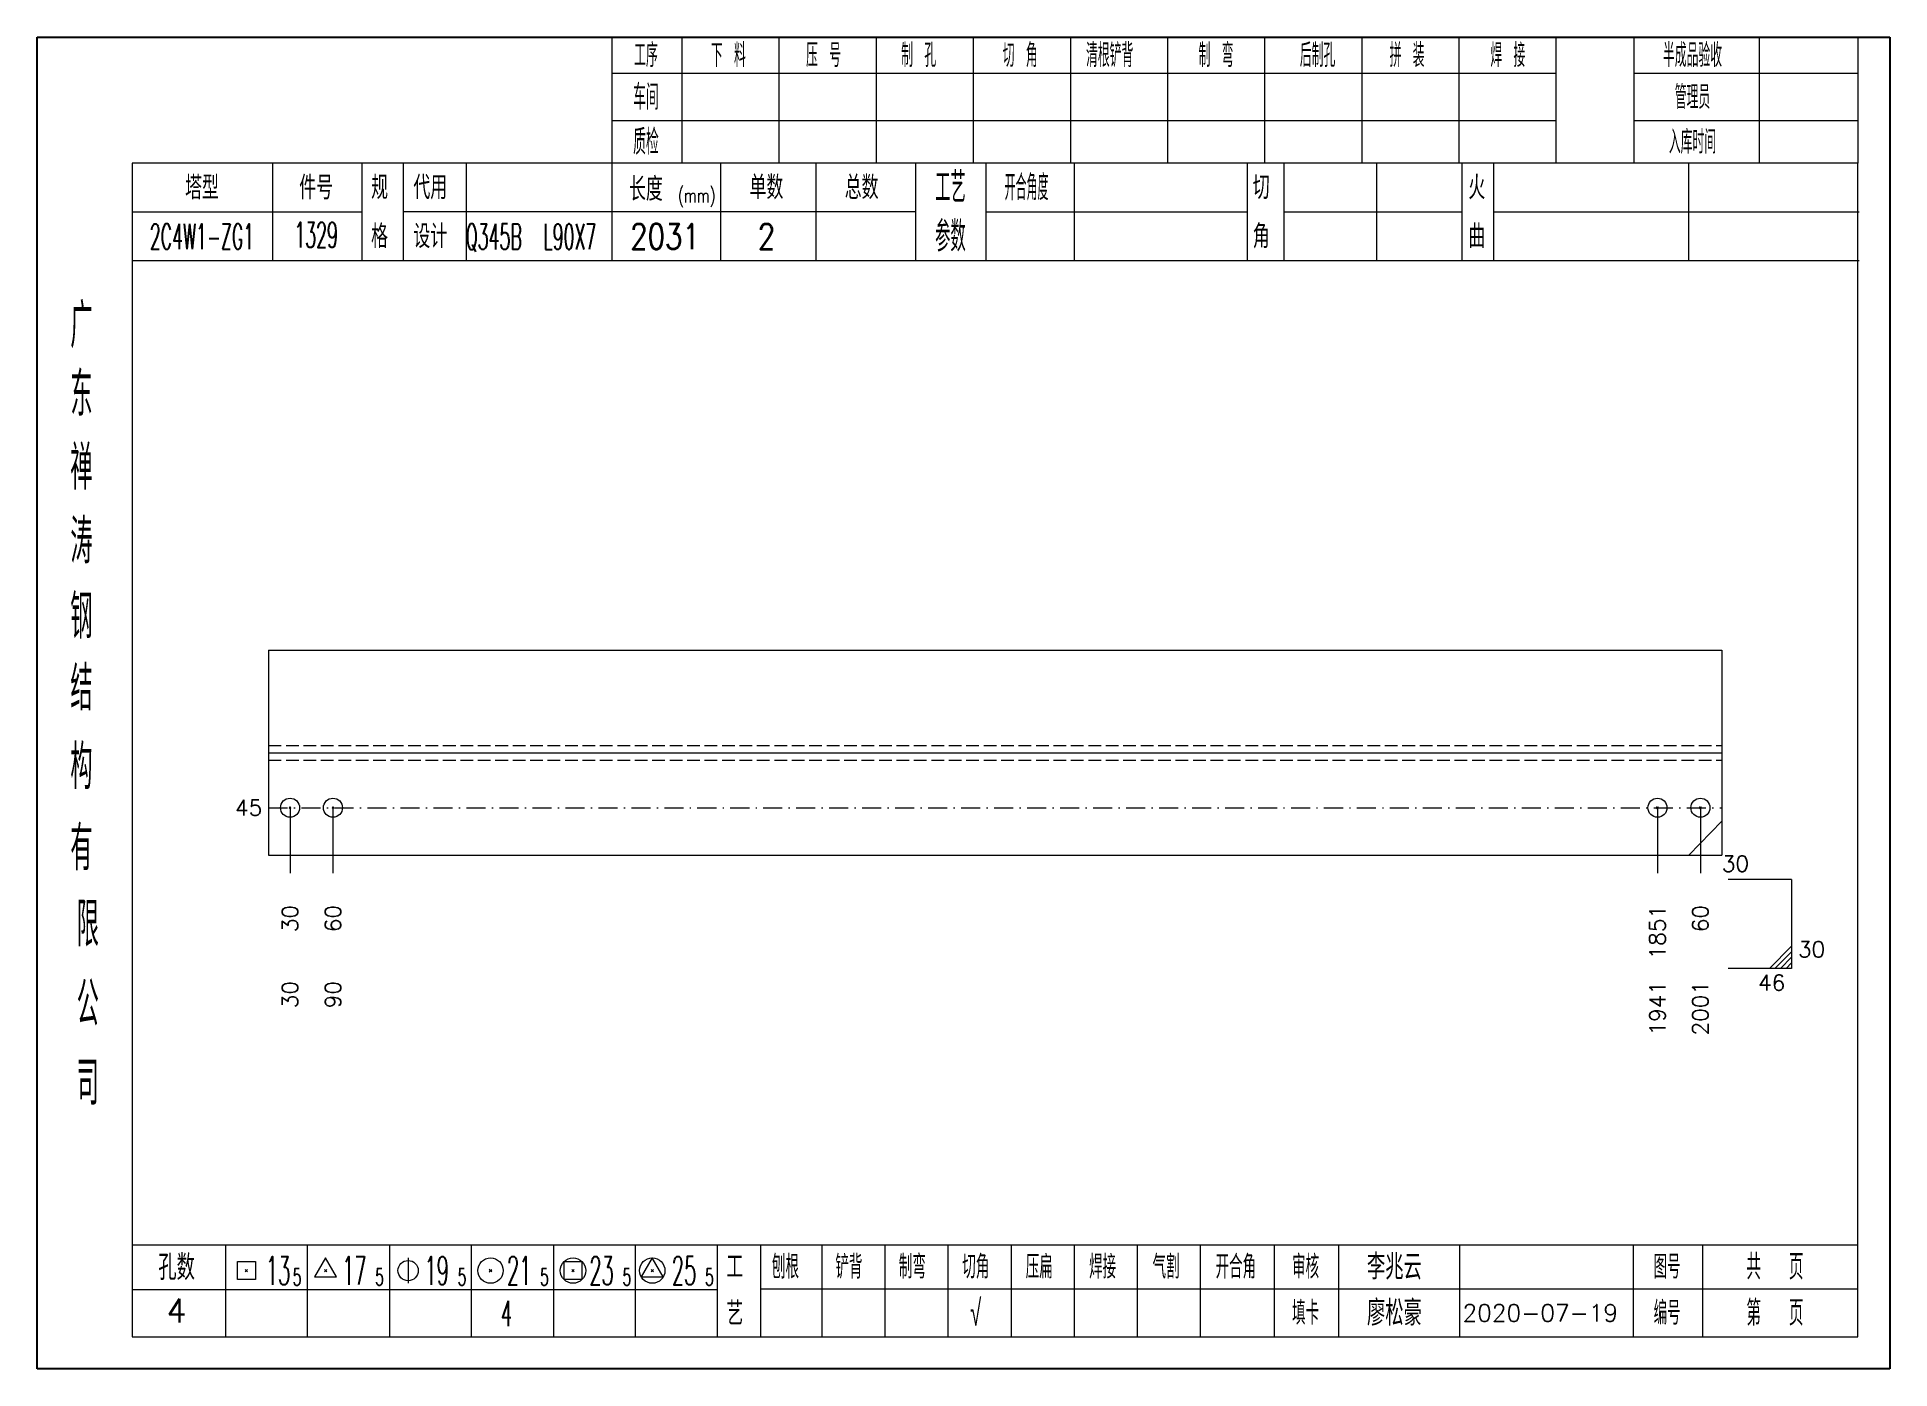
# Model space of a CAD drawing. Extents: x 154981 to 165753, y -86801 to -82885.
# Drawn here: x 161091.5 to 161383.7, y -83536.6 to -83326.7 of the extents above; entities that cross this region are included whole.
import ezdxf
from ezdxf.enums import TextEntityAlignment as Align

# ---------------------------------------------------------------- set-up
doc = ezdxf.new("R2010")
doc.units = 0
doc.header["$MEASUREMENT"] = 0
doc.linetypes.add('一点画线', pattern=[5.2, 3, -1, 0.2, -1])
doc.linetypes.add('虚线', pattern=[2.75, 2, -0.75])
doc.layers.get('0').update_dxf_attribs({"linetype": 'CONTINUOUS', "lineweight": 25})
for name, color, linetype, lineweight in [('1', 7, 'CONTINUOUS', 25), ('4', 7, 'CONTINUOUS', 25), ('5', 7, 'CONTINUOUS', 25)]:
    doc.layers.add(name, color=color, linetype=linetype, lineweight=lineweight)
doc.styles.get("Standard").update_dxf_attribs({"font": 'simplex.shx', "width": 0.7, "height": 3, "bigfont": 'gbhzfs.shx'})

msp = doc.modelspace()

# ---------------------------------------------------------------- texts
at = {"color": 7, "linetype": 'Continuous', "lineweight": 13}
msp.add_text('45', height=2.5, dxfattribs=at).set_placement((161127.04666, -83448.1605), align=Align.MIDDLE_RIGHT)
msp.add_text('30', height=2.5, dxfattribs=at).set_placement((161369.17666, -83472.49383), align=Align.BOTTOM_LEFT)
msp.add_text('46', height=2.5, dxfattribs=at).set_placement((161367.17666, -83474.49383), align=Align.TOP_RIGHT)
at = {"layer": '1', "color": 7, "linetype": 'Continuous', "lineweight": 13}
msp.add_text('30', height=2.5, dxfattribs=at).set_placement((161357.17666, -83456.99383), align=Align.MIDDLE_LEFT)
at = {"layer": '1', "color": 4, "linetype": 'Continuous', "lineweight": 9}
for s, p in [('30', (161131.43115, -83463.49383)), ('60', (161138.20014, -83463.49383)), ('1851', (161347.02319, -83463.49383)), ('60', (161353.79217, -83463.49383))]:
    msp.add_text(s, height=2.5, rotation=90, dxfattribs=at).set_placement(p, align=Align.MIDDLE_RIGHT)
at = {"layer": '1', "color": 7, "linetype": 'Continuous', "lineweight": 13}
for s, p in [('30', (161131.43115, -83475.49383)), ('90', (161138.20014, -83475.49383)), ('1941', (161347.02319, -83475.49383)), ('2001', (161353.79217, -83475.49383))]:
    msp.add_text(s, height=2.5, rotation=90, dxfattribs=at).set_placement(p, align=Align.MIDDLE_RIGHT)
at = {"layer": '4', "color": 1, "linetype": 'Continuous', "lineweight": 25}
for s, height, width, p in [('工序', 3.7, 0.7, (161187.54666, -83329.53733)), ('下 料', 3.7, 0.7, (161200.54666, -83329.53733)), ('压 号', 3.7, 0.7, (161215.54666, -83329.53733)), ('制 孔', 3.7, 0.7, (161230.54666, -83329.53733)), ('切 角', 3.7, 0.7, (161246.54666, -83329.53733)), ('清根铲背 ', 3.7, 0.7, (161261.54666, -83329.53733)), (' 制 弯', 3.7, 0.7, (161276.54666, -83329.53733)), (' 后制孔', 3.7, 0.7, (161292.54666, -83329.53733)), ('拼 装', 3.7, 0.7, (161307.54666, -83329.53733)), (' 焊 接', 3.7, 0.7, (161322.54666, -83329.53733)), ('半成品验收', 3.7, 0.7, (161352.54666, -83329.53733)), ('车间', 4, 0.7, (161187.54666, -83336.13733)), ('管理员', 3.7, 0.7, (161352.54666, -83336.13733)), ('质检', 4, 0.7, (161187.54666, -83343.19733)), ('入库时间', 3.7, 0.7, (161352.54666, -83343.19733)), ('工艺', 4.8, 0.7, (161235.54666, -83350.37733)), ('(mm)', 2.24, 0.7, (161195.54666, -83351.63733)), ('开合角度', 4, 0.6, (161247.54666, -83350.37733)), ('2C4W1-ZG1', 4, 0.5, (161117.54666, -83358.11733)), ('1329', 4, 0.5, (161135.54666, -83357.86733)), ('Q345B', 4, 0.5, (161163.54666, -83358.13733)), ('L90X7', 4, 0.5, (161175.54666, -83358.13733)), ('2031', 4, 0.8, (161190.54666, -83358.08733)), ('2', 4, 0.8, (161206.54666, -83358.08733)), ('参数', 4.8, 0.7, (161235.54666, -83358.08733)), ('广', 6.96, 0.7, (161098.54666, -83372.16733)), ('东', 6.96, 0.7, (161098.54666, -83382.95733)), ('禅', 6.96, 0.7, (161098.54666, -83394.54733)), ('涛', 6.96, 0.7, (161098.54666, -83406.14733)), ('钢', 6.96, 0.7, (161098.54666, -83418.03733)), ('结', 6.96, 0.7, (161098.54666, -83429.34733)), ('构', 6.96, 0.7, (161098.54666, -83441.72733)), ('有', 6.96, 0.7, (161098.54666, -83454.53733)), ('限', 6.96, 0.7, (161099.54666, -83466.53733)), ('公', 6.96, 0.7, (161099.54666, -83479.07733)), ('司', 6.96, 0.7, (161099.54666, -83491.55733)), ('13', 4.47, 0.5, (161129.54666, -83521.13733)), ('17', 4.47, 0.5, (161141.54666, -83521.13733)), ('19', 4.47, 0.5, (161154.54666, -83521.13733)), ('21', 4.47, 0.5, (161167.54666, -83521.13733)), ('23', 4.47, 0.5, (161180.54666, -83521.13733)), ('25', 4.47, 0.5, (161193.54666, -83521.13733)), ('刨根', 3.7, 0.8, (161209.54666, -83520.53733)), ('铲背', 3.7, 0.8, (161219.54666, -83520.53733)), ('制弯', 3.7, 0.8, (161229.54666, -83520.53733)), ('切角', 3.7, 0.8, (161239.54666, -83520.53733)), ('压扁', 3.7, 0.8, (161249.54666, -83520.53733)), ('焊接', 3.7, 0.8, (161259.54666, -83520.53733)), ('气割', 3.7, 0.8, (161269.54666, -83520.53733)), ('开合角', 3.7, 0.8, (161280.54666, -83520.53733)), ('审核', 3.7, 0.8, (161291.54666, -83520.53733)), ('图号', 3.7, 0.8, (161348.54666, -83520.53733)), ('共  页', 4, 0.8, (161365.54666, -83520.53733)), ('5', 2.68, 0.6, (161132.54666, -83522.13733)), ('5', 2.68, 0.6, (161145.54666, -83522.13733)), ('5', 2.68, 0.6, (161158.54666, -83522.13733)), ('5', 2.68, 0.6, (161171.54666, -83522.13733)), ('5', 2.68, 0.6, (161184.54666, -83522.13733)), ('5', 2.68, 0.6, (161197.54666, -83522.13733)), ('√', 4, 0.6, (161239.54666, -83527.80733)), ('填卡', 3.7, 0.8, (161291.54666, -83527.80733)), ('编号', 3.7, 0.8, (161348.54666, -83527.80733)), ('第  页', 4, 0.8, (161365.54666, -83527.80733)), ('4', 4, 0.5, (161165.54666, -83527.88733))]:
    msp.add_text(s, height=height, dxfattribs=dict(at, width=width)).set_placement(p, align=Align.MIDDLE_CENTER)
for s, height, p in [('塔型', 3.7, (161117.54666, -83350.40733)), ('件号', 3.7, (161135.54666, -83350.40733)), ('规', 3.7, (161145.54666, -83350.37733)), ('代用', 3.7, (161153.54666, -83350.37733)), ('长度', 3.7, (161187.54666, -83350.63733)), ('单数', 3.7, (161206.54666, -83350.37733)), ('总数', 3.7, (161221.54666, -83350.37733)), ('切', 3.7, (161284.54666, -83350.37733)), ('火', 3.7, (161318.54666, -83350.37733)), ('格', 3.7, (161145.54666, -83358.08733)), ('设计', 3.7, (161153.54666, -83358.08733)), ('角', 3.7, (161284.54666, -83358.08733)), ('曲', 3.7, (161318.54666, -83358.08733)), ('孔数', 4, (161113.54666, -83520.61733)), ('工', 3.7, (161201.54666, -83520.53733)), ('李兆云', 4, (161305.54666, -83520.53733)), ('4', 3.7, (161113.54666, -83527.44733)), ('艺', 3.7, (161201.54666, -83527.88733)), ('廖松豪', 4, (161305.54666, -83527.80733)), ('2020-07-19', 2.7, (161328.54666, -83527.80733))]:
    msp.add_text(s, height=height, dxfattribs=at).set_placement(p, align=Align.MIDDLE_CENTER)

# ---------------------------------------------------------------- blocks, each defined once
blk = doc.blocks.new('孔21.5')
at = {"layer": '5', "color": 7, "linetype": 'Continuous', "lineweight": 13}
for p, q in [((-0.1, -0.1), (0.1, 0.1)), ((0.1, -0.1), (-0.1, 0.1))]:
    blk.add_line(p, q, dxfattribs=at)
blk.add_circle((0, 0), 1, dxfattribs=at)
blk = doc.blocks.new('CTJGK')
at = {"color": 6, "linetype": 'Continuous'}
for p, q in [((0, 209.97), (292.13, 209.97)), ((0, 0), (0, 209.97)), ((292.13, 209.97), (292.13, 0)), ((292.13, 0), (0, 0))]:
    blk.add_line(p, q, dxfattribs=at)

# ---------------------------------------------------------------- linework, layer by layer
at = {"color": 7, "linetype": 'Continuous', "lineweight": 18}
for p, q in [((161128.04666, -83423.32717), (161128.04666, -83455.6605)), ((161128.04666, -83423.32717), (161357.17666, -83423.32717)), ((161357.17666, -83423.32717), (161357.17666, -83455.6605)), ((161128.04666, -83439.49383), (161357.17666, -83439.49383))]:
    msp.add_line(p, q, dxfattribs=at)
at = {"color": 6, "linetype": '虚线', "lineweight": 18}
for p, q in [((161128.04666, -83438.32717), (161357.17666, -83438.32717)), ((161128.04666, -83440.6605), (161357.17666, -83440.6605))]:
    msp.add_line(p, q, dxfattribs=at)
at = {"color": 1, "linetype": '一点画线', "lineweight": 13}
msp.add_line((161128.04666, -83448.1605), (161357.17666, -83448.1605), dxfattribs=at)
at = {"color": 7, "linetype": 'Continuous', "lineweight": 13}
for p, q in [((161131.43115, -83448.1605), (161131.43115, -83458.49383)), ((161138.20014, -83448.1605), (161138.20014, -83458.49383)), ((161347.02319, -83448.1605), (161347.02319, -83458.49383)), ((161353.79217, -83448.1605), (161353.79217, -83458.49383)), ((161357.17666, -83450.27161), (161351.98711, -83455.6605)), ((161368.17666, -83459.49383), (161358.17666, -83459.49383)), ((161368.17666, -83459.49383), (161368.17666, -83473.49383)), ((161364.67666, -83473.49383), (161368.17666, -83469.99383)), ((161365.55166, -83473.49383), (161368.17666, -83470.86883)), ((161366.42666, -83473.49383), (161368.17666, -83471.74383)), ((161367.30166, -83473.49383), (161368.17666, -83472.61883)), ((161368.17666, -83473.49383), (161358.17666, -83473.49383))]:
    msp.add_line(p, q, dxfattribs=at)
at = {"layer": '1', "color": 7, "linetype": 'Continuous', "lineweight": 18}
msp.add_line((161128.04666, -83455.6605), (161357.17666, -83455.6605), dxfattribs=at)
at = {"layer": '4', "color": 1, "linetype": 'Continuous', "lineweight": 18}
for p, q in [((161091.54666, -83326.66733), (161091.54666, -83536.63733)), ((161383.67666, -83326.66733), (161091.54666, -83326.66733)), ((161182.17666, -83326.66733), (161182.17666, -83346.50733)), ((161193.20666, -83326.66733), (161193.20666, -83346.52733)), ((161208.51666, -83326.66733), (161208.51666, -83346.52733)), ((161223.83666, -83326.66733), (161223.83666, -83346.52733)), ((161239.14666, -83326.66733), (161239.14666, -83346.52733)), ((161254.45666, -83326.66733), (161254.45666, -83346.52733)), ((161269.76666, -83326.66733), (161269.76666, -83346.52733)), ((161285.08666, -83326.66733), (161285.08666, -83346.52733)), ((161300.39666, -83326.66733), (161300.39666, -83346.52733)), ((161315.70666, -83326.66733), (161315.70666, -83346.52733)), ((161331.01666, -83326.66733), (161331.01666, -83346.50733)), ((161331.01666, -83326.66733), (161331.01666, -83346.52733)), ((161343.29666, -83326.66733), (161343.29666, -83346.52733)), ((161363.04666, -83326.66733), (161363.04666, -83346.52733)), ((161378.62666, -83326.66733), (161378.62666, -83346.52733)), ((161383.67666, -83356.46733), (161383.67666, -83326.66733)), ((161331.01666, -83332.39733), (161182.17666, -83332.39733)), ((161378.62666, -83332.39733), (161343.29666, -83332.39733)), ((161331.01666, -83339.87733), (161182.17666, -83339.87733)), ((161378.62666, -83339.87733), (161343.29666, -83339.87733)), ((161106.55666, -83346.52733), (161106.55666, -83531.58733)), ((161378.62666, -83346.52733), (161106.55666, -83346.52733)), ((161128.67666, -83346.51733), (161128.67666, -83361.93733)), ((161142.82666, -83361.93733), (161142.82666, -83346.52733)), ((161149.32666, -83361.93733), (161149.32666, -83346.52733)), ((161159.19666, -83346.52733), (161159.19666, -83361.93733)), ((161182.17666, -83346.50733), (161182.17666, -83361.93733)), ((161199.29666, -83346.52733), (161199.29666, -83361.93733)), ((161214.34666, -83346.52733), (161214.34666, -83361.93733)), ((161230.04666, -83346.52733), (161230.04666, -83361.93733)), ((161241.10666, -83346.52733), (161241.10666, -83361.93733)), ((161255.05666, -83346.52733), (161255.05666, -83361.93733)), ((161282.35666, -83346.52733), (161282.35666, -83361.93733)), ((161288.11666, -83346.52733), (161288.11666, -83361.93733)), ((161302.73666, -83346.52733), (161302.73666, -83361.93733)), ((161316.19666, -83346.52733), (161316.19666, -83361.93733)), ((161321.18666, -83346.52733), (161321.18666, -83361.93733)), ((161351.92666, -83346.52733), (161351.92666, -83361.93733)), ((161378.62666, -83531.58733), (161378.62666, -83346.52733)), ((161142.82666, -83354.28733), (161106.55666, -83354.28733)), ((161230.04666, -83354.23733), (161149.32666, -83354.23733)), ((161241.10666, -83354.23733), (161282.35666, -83354.23733)), ((161288.11666, -83354.23733), (161316.19666, -83354.23733)), ((161321.18666, -83354.23733), (161378.80666, -83354.23733)), ((161383.67666, -83536.63733), (161383.67666, -83356.46733)), ((161378.80666, -83361.93733), (161106.55666, -83361.93733)), ((161106.55666, -83517.05733), (161378.62666, -83517.05733)), ((161121.24666, -83517.05733), (161121.24666, -83531.58733)), ((161134.17666, -83531.58733), (161134.17666, -83517.05733)), ((161147.10666, -83517.05733), (161147.10666, -83531.58733)), ((161160.02666, -83531.58733), (161160.02666, -83517.05733)), ((161172.95666, -83517.05733), (161172.95666, -83531.58733)), ((161185.88666, -83531.58733), (161185.88666, -83517.05733)), ((161198.80666, -83531.58733), (161198.80666, -83517.05733)), ((161205.67666, -83531.58733), (161205.67666, -83517.05733)), ((161215.33666, -83531.58733), (161215.33666, -83517.05733)), ((161225.27666, -83531.58733), (161225.27666, -83517.05733)), ((161235.21666, -83531.58733), (161235.21666, -83517.05733)), ((161245.16666, -83531.58733), (161245.16666, -83517.05733)), ((161255.10666, -83531.58733), (161255.10666, -83517.05733)), ((161265.04666, -83531.58733), (161265.04666, -83517.05733)), ((161274.99666, -83531.58733), (161274.99666, -83517.05733)), ((161286.63666, -83531.58733), (161286.63666, -83517.05733)), ((161296.78666, -83531.58733), (161296.78666, -83517.05733)), ((161315.84666, -83531.58733), (161315.84666, -83517.05733)), ((161343.22666, -83531.58733), (161343.22666, -83517.05733)), ((161354.18666, -83531.58733), (161354.18666, -83517.05733)), ((161198.80666, -83524.18733), (161106.55666, -83524.18733)), ((161205.63666, -83524.02733), (161378.62666, -83524.02733)), ((161106.55666, -83531.58733), (161378.62666, -83531.58733)), ((161091.54666, -83536.63733), (161383.67666, -83536.63733))]:
    msp.add_line(p, q, dxfattribs=at)
at = {"layer": '4', "color": 7, "linetype": 'Continuous', "lineweight": 13}
for p, q in [((161123.13266, -83522.55133), (161123.13266, -83519.72333)), ((161123.13266, -83519.72333), (161125.96066, -83519.72333)), ((161125.96066, -83519.72333), (161125.96066, -83522.55133)), ((161137.04666, -83519.13733), (161135.31466, -83522.13733)), ((161138.77866, -83522.13733), (161137.04666, -83519.13733)), ((161150.04666, -83519.13733), (161150.04666, -83523.13733)), ((161174.63266, -83522.55133), (161174.63266, -83519.72333)), ((161174.63266, -83519.72333), (161177.46066, -83519.72333)), ((161177.46066, -83519.72333), (161177.46066, -83522.55133)), ((161188.54666, -83519.13733), (161186.81466, -83522.13733)), ((161190.27866, -83522.13733), (161188.54666, -83519.13733)), ((161125.96066, -83522.55133), (161123.13266, -83522.55133)), ((161124.34666, -83521.33733), (161124.74666, -83520.93733)), ((161124.74666, -83521.33733), (161124.34666, -83520.93733)), ((161135.31466, -83522.13733), (161138.77866, -83522.13733)), ((161136.84666, -83521.33733), (161137.24666, -83520.93733)), ((161137.24666, -83521.33733), (161136.84666, -83520.93733)), ((161162.84666, -83521.33733), (161163.24666, -83520.93733)), ((161163.24666, -83521.33733), (161162.84666, -83520.93733)), ((161177.46066, -83522.55133), (161174.63266, -83522.55133)), ((161175.84666, -83521.33733), (161176.24666, -83520.93733)), ((161176.24666, -83521.33733), (161175.84666, -83520.93733)), ((161186.81466, -83522.13733), (161190.27866, -83522.13733)), ((161188.34666, -83521.33733), (161188.74666, -83520.93733)), ((161188.74666, -83521.33733), (161188.34666, -83520.93733))]:
    msp.add_line(p, q, dxfattribs=at)
for centre, radius in [((161150.04666, -83521.13733), 1.6), ((161163.04666, -83521.13733), 2), ((161176.04666, -83521.13733), 2), ((161188.54666, -83521.13733), 2)]:
    msp.add_circle(centre, radius, dxfattribs=at)

# ---------------------------------------------------------------- block references
at = {"color": 0, "linetype": 'Continuous'}
msp.add_blockref('CTJGK', (161091.54666, -83536.63733), dxfattribs=at)
at = {"layer": '1', "color": 4, "linetype": 'Continuous', "lineweight": 9, "xscale": 1.5, "yscale": 1.5, "zscale": 1.5}
for p in [(161131.43115, -83448.1605), (161138.20014, -83448.1605), (161347.02319, -83448.1605), (161353.79217, -83448.1605)]:
    msp.add_blockref('孔21.5', p, dxfattribs=at)

msp.set_redraw_order([(e.dxf.handle, doc.entitydb.next_handle()) for e in msp.query("TEXT MTEXT ATTDEF DIMENSION ARC_DIMENSION")])  # texts and dimensions are drawn at this point

doc.saveas('drawing.dxf')
